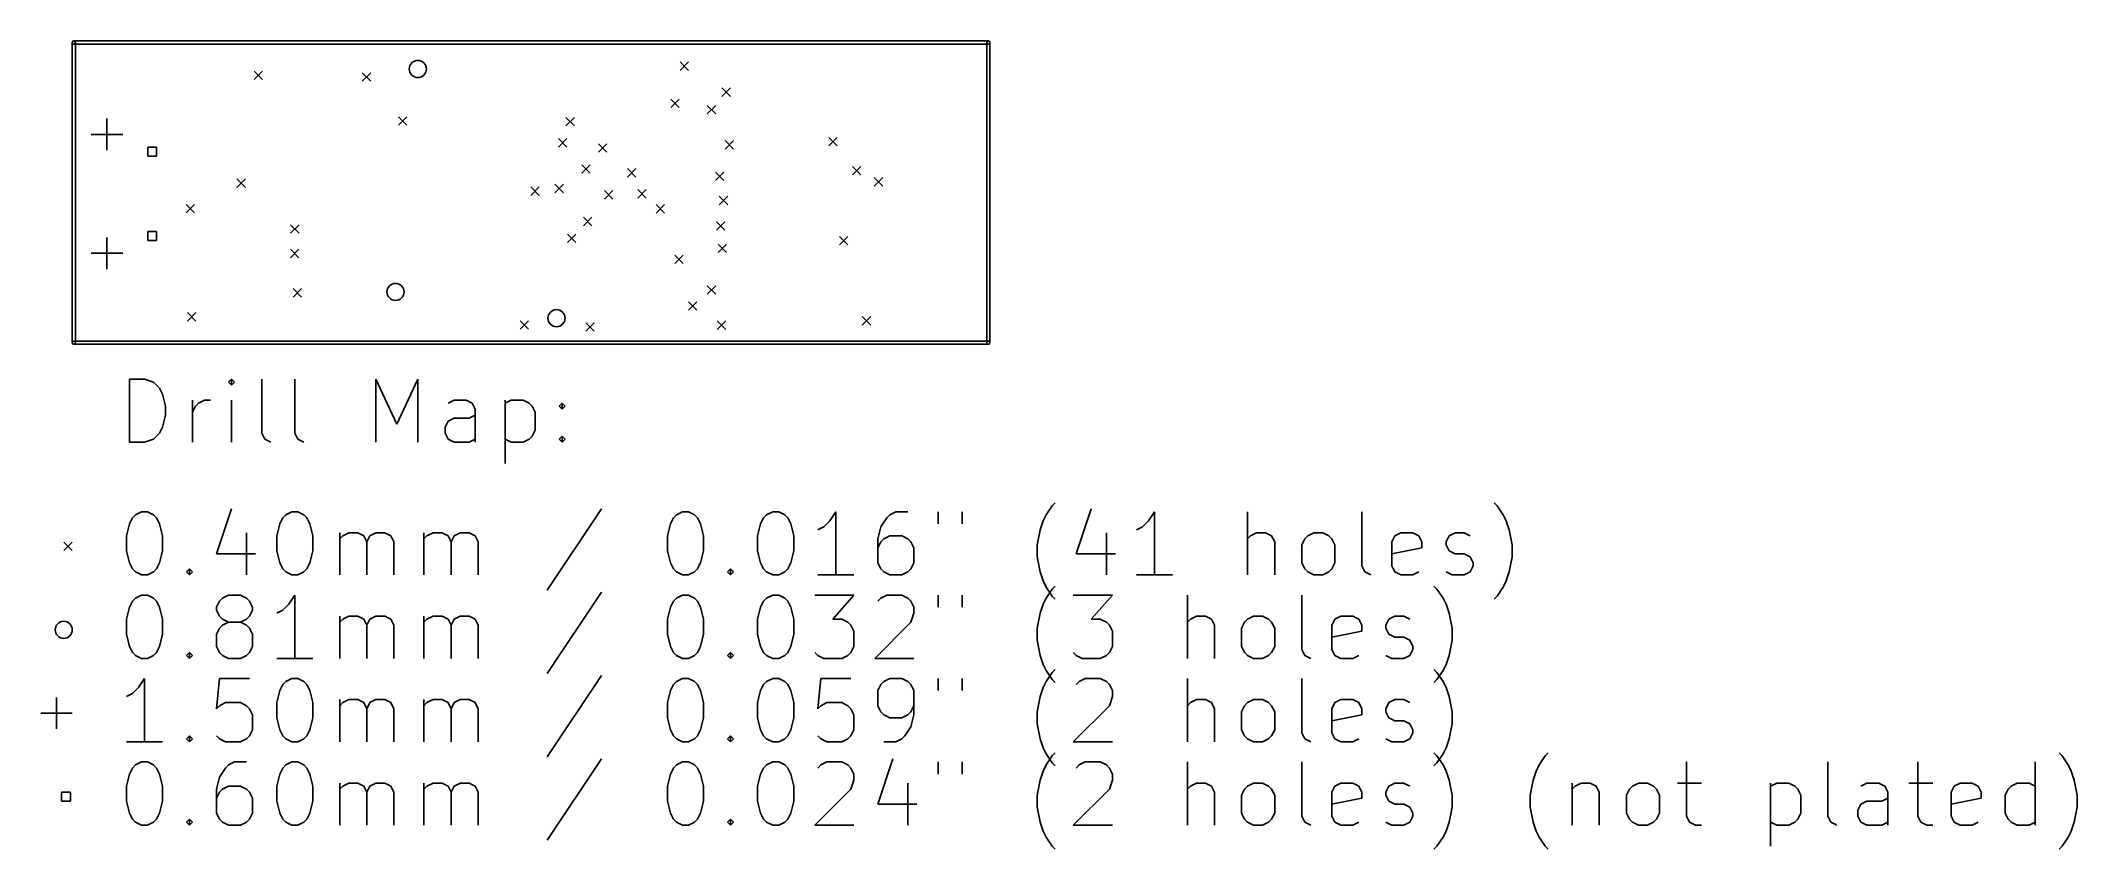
# Model space of a CAD drawing. Extents: x 29.6 to 126.4, y -67.2 to -28.8.
import ezdxf

# ---------------------------------------------------------------- set-up
doc = ezdxf.new("R2010")
doc.units = 0
doc.header["$MEASUREMENT"] = 0
doc.layers.add('BLACK', color=7, linetype='CONTINUOUS')

msp = doc.modelspace()

# ---------------------------------------------------------------- linework, layer by layer
at = {"layer": 'Black'}
for p, q in [((31.0908, -28.8849), (31.0908, -28.8747)), ((31.0908, -43.1343), (31.0908, -28.8798)), ((31.1658, -28.8099), (74.628, -28.8099)), ((31.1658, -28.9599), (74.628, -28.9599)), ((31.2408, -28.8849), (31.2408, -28.8747)), ((31.2408, -43.1343), (31.2408, -28.8798)), ((74.553, -43.1343), (74.553, -28.8849)), ((74.703, -43.1343), (74.703, -28.8849)), ((59.9777, -29.8076), (60.3777, -30.2076)), ((60.3777, -29.8076), (59.9777, -30.2076)), ((39.7288, -30.2394), (40.1288, -30.6394)), ((40.1288, -30.2394), (39.7288, -30.6394)), ((44.8748, -30.3257), (45.2748, -30.7257)), ((45.2748, -30.3257), (44.8748, -30.7257)), ((59.5357, -31.5754), (59.9357, -31.9754)), ((59.9357, -31.5754), (59.5357, -31.9754)), ((61.268, -31.8675), (61.668, -32.2675)), ((61.668, -31.8675), (61.268, -32.2675)), ((61.9665, -31.042), (62.3665, -31.442)), ((62.3665, -31.042), (61.9665, -31.442)), ((32.7355, -32.493), (32.7355, -33.993)), ((46.597, -32.4136), (46.997, -32.8136)), ((46.997, -32.4136), (46.597, -32.8136)), ((54.5522, -32.4441), (54.9522, -32.8441)), ((54.9522, -32.4441), (54.5522, -32.8441)), ((31.9855, -33.243), (33.4855, -33.243)), ((35.0977, -33.8559), (34.6734, -33.8559)), ((34.6734, -33.8559), (34.6734, -34.2801)), ((35.0977, -34.2801), (35.0977, -33.8559)), ((54.1916, -33.4448), (54.5916, -33.8448)), ((54.5916, -33.4448), (54.1916, -33.8448)), ((56.0915, -33.6938), (56.4915, -34.0938)), ((56.4915, -33.6938), (56.0915, -34.0938)), ((62.1113, -33.5414), (62.5113, -33.9414)), ((62.5113, -33.5414), (62.1113, -33.9414)), ((67.0465, -33.3915), (67.4465, -33.7915)), ((67.4465, -33.3915), (67.0465, -33.7915)), ((34.6734, -34.2801), (35.0977, -34.2801)), ((55.3041, -34.6945), (55.7041, -35.0945)), ((55.7041, -34.6945), (55.3041, -35.0945)), ((68.1666, -34.7707), (68.5666, -35.1707)), ((68.5666, -34.7707), (68.1666, -35.1707)), ((38.916, -35.36), (39.316, -35.76)), ((39.316, -35.36), (38.916, -35.76)), ((52.886, -35.741), (53.286, -36.141)), ((53.286, -35.741), (52.886, -36.141)), ((54.029, -35.614), (54.429, -36.014)), ((54.429, -35.614), (54.029, -36.014)), ((57.4783, -34.8723), (57.8783, -35.2723)), ((57.8783, -34.8723), (57.4783, -35.2723)), ((61.6592, -35.0349), (62.0592, -35.4349)), ((62.0592, -35.0349), (61.6592, -35.4349)), ((69.2055, -35.2965), (69.6055, -35.6965)), ((69.6055, -35.2965), (69.2055, -35.6965)), ((36.4979, -36.5741), (36.8979, -36.9741)), ((36.8979, -36.5741), (36.4979, -36.9741)), ((56.3861, -35.9137), (56.7861, -36.3137)), ((56.7861, -35.9137), (56.3861, -36.3137)), ((57.966, -35.868), (58.366, -36.268)), ((58.366, -35.868), (57.966, -36.268)), ((58.8347, -36.5792), (59.2347, -36.9792)), ((59.2347, -36.5792), (58.8347, -36.9792)), ((61.8395, -36.1855), (62.2395, -36.5855)), ((62.2395, -36.1855), (61.8395, -36.5855)), ((41.4662, -37.5342), (41.8662, -37.9342)), ((41.8662, -37.5342), (41.4662, -37.9342)), ((55.3803, -37.1837), (55.7803, -37.5837)), ((55.7803, -37.1837), (55.3803, -37.5837)), ((61.71, -37.392), (62.11, -37.792)), ((62.11, -37.392), (61.71, -37.792)), ((32.7355, -38.143), (32.7355, -39.643)), ((35.0977, -37.8559), (34.6734, -37.8559)), ((34.6734, -37.8559), (34.6734, -38.2801)), ((34.6734, -38.2801), (35.0977, -38.2801)), ((35.0977, -38.2801), (35.0977, -37.8559)), ((41.4611, -38.7026), (41.8611, -39.1026)), ((41.8611, -38.7026), (41.4611, -39.1026)), ((54.6183, -37.9864), (55.0183, -38.3864)), ((55.0183, -37.9864), (54.6183, -38.3864)), ((61.7862, -38.4588), (62.1862, -38.8588)), ((62.1862, -38.4588), (61.7862, -38.8588)), ((67.5545, -38.0905), (67.9545, -38.4905)), ((67.9545, -38.0905), (67.5545, -38.4905)), ((31.9855, -38.893), (33.4855, -38.893)), ((59.7186, -38.982), (60.1186, -39.382)), ((60.1186, -38.982), (59.7186, -39.382)), ((41.583, -40.567), (41.983, -40.967)), ((41.983, -40.567), (41.583, -40.967)), ((61.268, -40.44), (61.668, -40.84)), ((61.668, -40.44), (61.268, -40.84)), ((60.3688, -41.1923), (60.7688, -41.5923)), ((60.7688, -41.1923), (60.3688, -41.5923)), ((36.5665, -41.71), (36.9665, -42.11)), ((36.9665, -41.71), (36.5665, -42.11)), ((52.378, -42.091), (52.778, -42.491)), ((52.778, -42.091), (52.378, -42.491)), ((55.4971, -42.1926), (55.8971, -42.5926)), ((55.8971, -42.1926), (55.4971, -42.5926)), ((61.7455, -42.1062), (62.1455, -42.5062)), ((62.1455, -42.1062), (61.7455, -42.5062)), ((68.634, -41.9005), (69.034, -42.3005)), ((69.034, -41.9005), (68.634, -42.3005)), ((31.1658, -43.0593), (74.628, -43.0593)), ((31.1658, -43.2093), (74.628, -43.2093)), ((33.8051, -47.8664), (33.8051, -44.8664)), ((33.8051, -44.8664), (34.5194, -44.8664)), ((34.5194, -44.8664), (34.9479, -45.0093)), ((34.9479, -45.0093), (35.2337, -45.295)), ((35.2337, -45.295), (35.3765, -45.5807)), ((38.6622, -44.8664), (38.5194, -45.0093)), ((38.5194, -45.0093), (38.6622, -45.1521)), ((38.8051, -45.0093), (38.6622, -44.8664)), ((38.6622, -44.8664), (38.6622, -45.1521)), ((38.6622, -45.1521), (38.8051, -45.0093)), ((40.0908, -47.4379), (40.0908, -44.8664)), ((41.6622, -47.4379), (41.6622, -44.8664)), ((45.5194, -47.8664), (45.5194, -44.8664)), ((45.5194, -44.8664), (46.5194, -47.0093)), ((46.5194, -47.0093), (47.5194, -44.8664)), ((47.5194, -44.8664), (47.5194, -47.8664)), ((35.3765, -45.5807), (35.5194, -46.1521)), ((35.5194, -46.1521), (35.5194, -46.5807)), ((36.8051, -47.8664), (36.8051, -45.8664)), ((36.8051, -46.4379), (36.9479, -46.1521)), ((36.9479, -46.1521), (37.0908, -46.0093)), ((37.0908, -46.0093), (37.3765, -45.8664)), ((37.3765, -45.8664), (37.6622, -45.8664)), ((38.6622, -47.8664), (38.6622, -45.8664)), ((49.2337, -45.8664), (48.9479, -46.0093)), ((49.8051, -45.8664), (49.2337, -45.8664)), ((50.0908, -46.0093), (49.8051, -45.8664)), ((50.2337, -46.295), (50.0908, -46.0093)), ((50.2337, -47.8664), (50.2337, -46.295)), ((51.6622, -45.8664), (51.6622, -48.8664)), ((51.6622, -46.0093), (51.9479, -45.8664)), ((51.9479, -45.8664), (52.5194, -45.8664)), ((52.5194, -45.8664), (52.8051, -46.0093)), ((52.8051, -46.0093), (52.9479, -46.1521)), ((52.9479, -46.1521), (53.0908, -46.4379)), ((53.0908, -46.4379), (53.0908, -47.295)), ((54.2337, -46.1521), (54.3765, -46.0093)), ((54.3765, -46.295), (54.2337, -46.1521)), ((54.3765, -46.0093), (54.5194, -46.1521)), ((54.3765, -46.0093), (54.3765, -46.295)), ((54.5194, -46.1521), (54.3765, -46.295)), ((35.3765, -47.1521), (35.2337, -47.4379)), ((35.5194, -46.5807), (35.3765, -47.1521)), ((48.8051, -47.1521), (48.9479, -46.8664)), ((48.8051, -47.4379), (48.8051, -47.1521)), ((48.9479, -46.8664), (49.2337, -46.7236)), ((49.2337, -46.7236), (49.9479, -46.7236)), ((49.9479, -46.7236), (50.2337, -46.5807)), ((53.0908, -47.295), (52.9479, -47.5807)), ((34.5194, -47.8664), (33.8051, -47.8664)), ((34.9479, -47.7236), (34.5194, -47.8664)), ((35.2337, -47.4379), (34.9479, -47.7236)), ((40.2337, -47.7236), (40.0908, -47.4379)), ((40.5194, -47.8664), (40.2337, -47.7236)), ((41.8051, -47.7236), (41.6622, -47.4379)), ((42.0908, -47.8664), (41.8051, -47.7236)), ((48.9479, -47.7236), (48.8051, -47.4379)), ((49.2337, -47.8664), (48.9479, -47.7236)), ((49.9479, -47.8664), (49.2337, -47.8664)), ((50.2337, -47.7236), (49.9479, -47.8664)), ((51.9479, -47.8664), (51.6622, -47.7236)), ((52.5194, -47.8664), (51.9479, -47.8664)), ((52.8051, -47.7236), (52.5194, -47.8664)), ((52.9479, -47.5807), (52.8051, -47.7236)), ((54.2337, -47.7236), (54.3765, -47.5807)), ((54.3765, -47.8664), (54.2337, -47.7236)), ((54.3765, -47.5807), (54.5194, -47.7236)), ((54.3765, -47.5807), (54.3765, -47.8664)), ((54.5194, -47.7236), (54.3765, -47.8664)), ((34.0908, -51.3093), (34.3765, -51.1664)), ((34.3765, -51.1664), (34.6622, -51.1664)), ((34.6622, -51.1664), (34.9479, -51.3093)), ((38.6622, -51.0236), (37.9479, -53.1664)), ((41.2337, -51.3093), (41.5194, -51.1664)), ((41.5194, -51.1664), (41.8051, -51.1664)), ((41.8051, -51.1664), (42.0908, -51.3093)), ((56.2337, -51.0236), (53.6622, -54.8807)), ((59.8051, -51.3093), (60.0908, -51.1664)), ((60.0908, -51.1664), (60.3765, -51.1664)), ((60.3765, -51.1664), (60.6622, -51.3093)), ((64.0908, -51.3093), (64.3765, -51.1664)), ((64.3765, -51.1664), (64.6622, -51.1664)), ((64.6622, -51.1664), (64.9479, -51.3093)), ((67.3765, -51.1664), (67.0908, -51.595)), ((67.3765, -54.1664), (67.3765, -51.1664)), ((70.2337, -51.1664), (69.9479, -51.3093)), ((70.8051, -51.1664), (70.2337, -51.1664)), ((72.2337, -51.1664), (72.2337, -51.7379)), ((73.3765, -51.1664), (73.3765, -51.7379)), ((77.3765, -51.3093), (77.6622, -50.8807)), ((77.6622, -50.8807), (77.8051, -50.7379)), ((79.5194, -51.0236), (78.8051, -53.1664)), ((82.5194, -51.1664), (82.2337, -51.595)), ((82.5194, -54.1664), (82.5194, -51.1664)), ((86.9479, -54.1664), (86.9479, -51.1664)), ((92.3765, -53.7379), (92.3765, -51.1664)), ((98.8051, -50.8807), (98.6622, -50.7379)), ((99.0908, -51.3093), (98.8051, -50.8807)), ((33.6622, -52.3093), (33.8051, -51.7379)), ((33.8051, -51.7379), (33.9479, -51.4521)), ((33.9479, -51.4521), (34.0908, -51.3093)), ((34.9479, -51.3093), (35.0908, -51.4521)), ((35.0908, -51.4521), (35.2337, -51.7379)), ((35.2337, -51.7379), (35.3765, -52.3093)), ((39.3765, -52.1664), (39.3765, -54.1664)), ((40.8051, -52.3093), (40.9479, -51.7379)), ((40.9479, -51.7379), (41.0908, -51.4521)), ((41.0908, -51.4521), (41.2337, -51.3093)), ((42.0908, -51.3093), (42.2337, -51.4521)), ((42.2337, -51.4521), (42.3765, -51.7379)), ((42.3765, -51.7379), (42.5194, -52.3093)), ((43.8051, -54.1664), (43.8051, -52.1664)), ((43.9479, -52.3093), (44.2337, -52.1664)), ((44.2337, -52.1664), (44.6622, -52.1664)), ((44.6622, -52.1664), (44.9479, -52.3093)), ((45.2337, -52.3093), (45.5194, -52.1664)), ((45.5194, -52.1664), (45.9479, -52.1664)), ((45.9479, -52.1664), (46.2337, -52.3093)), ((47.8051, -54.1664), (47.8051, -52.1664)), ((47.9479, -52.3093), (48.2337, -52.1664)), ((48.2337, -52.1664), (48.6622, -52.1664)), ((48.6622, -52.1664), (48.9479, -52.3093)), ((49.2337, -52.3093), (49.5194, -52.1664)), ((49.5194, -52.1664), (49.9479, -52.1664)), ((49.9479, -52.1664), (50.2337, -52.3093)), ((59.3765, -52.3093), (59.5194, -51.7379)), ((59.5194, -51.7379), (59.6622, -51.4521)), ((59.6622, -51.4521), (59.8051, -51.3093)), ((60.6622, -51.3093), (60.8051, -51.4521)), ((60.8051, -51.4521), (60.9479, -51.7379)), ((60.9479, -51.7379), (61.0908, -52.3093)), ((63.6622, -52.3093), (63.8051, -51.7379)), ((63.8051, -51.7379), (63.9479, -51.4521)), ((63.9479, -51.4521), (64.0908, -51.3093)), ((64.9479, -51.3093), (65.0908, -51.4521)), ((65.0908, -51.4521), (65.2337, -51.7379)), ((65.2337, -51.7379), (65.3765, -52.3093)), ((66.8051, -51.8807), (66.5194, -52.0236)), ((67.0908, -51.595), (66.8051, -51.8807)), ((69.5194, -51.8807), (69.3765, -52.4521)), ((69.8051, -51.4521), (69.5194, -51.8807)), ((69.9479, -51.3093), (69.8051, -51.4521)), ((76.9479, -52.7379), (77.0908, -52.0236)), ((77.0908, -52.0236), (77.2337, -51.595)), ((77.2337, -51.595), (77.3765, -51.3093)), ((80.2337, -52.1664), (80.2337, -54.1664)), ((81.9479, -51.8807), (81.6622, -52.0236)), ((82.2337, -51.595), (81.9479, -51.8807)), ((87.3765, -52.1664), (87.0908, -52.3093)), ((87.8051, -52.1664), (87.3765, -52.1664)), ((88.0908, -52.3093), (87.8051, -52.1664)), ((89.8051, -52.3093), (90.0908, -52.1664)), ((90.0908, -52.1664), (90.5194, -52.1664)), ((90.5194, -52.1664), (90.8051, -52.3093)), ((93.9479, -52.3093), (94.2337, -52.1664)), ((94.2337, -52.1664), (94.8051, -52.1664)), ((94.8051, -52.1664), (95.0908, -52.3093)), ((96.5194, -52.3093), (96.8051, -52.1664)), ((96.8051, -52.1664), (97.2337, -52.1664)), ((97.2337, -52.1664), (97.5194, -52.3093)), ((99.2337, -51.595), (99.0908, -51.3093)), ((99.3765, -52.0236), (99.2337, -51.595)), ((99.5194, -52.7379), (99.3765, -52.0236)), ((30.6908, -52.6093), (31.0908, -53.0093)), ((31.0908, -52.6093), (30.6908, -53.0093)), ((33.6622, -53.0236), (33.6622, -52.3093)), ((33.8051, -53.595), (33.6622, -53.0236)), ((35.3765, -53.0236), (35.2337, -53.595)), ((35.3765, -52.3093), (35.3765, -53.0236)), ((37.9479, -53.1664), (39.8051, -53.1664)), ((40.8051, -53.0236), (40.8051, -52.3093)), ((40.9479, -53.595), (40.8051, -53.0236)), ((42.5194, -53.0236), (42.3765, -53.595)), ((42.5194, -52.3093), (42.5194, -53.0236)), ((43.8051, -52.4521), (43.9479, -52.3093)), ((44.9479, -52.3093), (45.0908, -52.595)), ((45.0908, -52.595), (45.2337, -52.3093)), ((45.0908, -52.595), (45.0908, -54.1664)), ((46.2337, -52.3093), (46.3765, -52.595)), ((46.3765, -52.595), (46.3765, -54.1664)), ((47.8051, -52.4521), (47.9479, -52.3093)), ((48.9479, -52.3093), (49.0908, -52.595)), ((49.0908, -52.595), (49.2337, -52.3093)), ((49.0908, -52.595), (49.0908, -54.1664)), ((50.2337, -52.3093), (50.3765, -52.595)), ((50.3765, -52.595), (50.3765, -54.1664)), ((59.3765, -53.0236), (59.3765, -52.3093)), ((59.5194, -53.595), (59.3765, -53.0236)), ((61.0908, -53.0236), (60.9479, -53.595)), ((61.0908, -52.3093), (61.0908, -53.0236)), ((63.6622, -53.0236), (63.6622, -52.3093)), ((63.8051, -53.595), (63.6622, -53.0236)), ((65.3765, -53.0236), (65.2337, -53.595)), ((65.3765, -52.3093), (65.3765, -53.0236)), ((69.3765, -52.4521), (69.3765, -53.595)), ((69.5194, -52.595), (69.3765, -52.8807)), ((69.6622, -52.4521), (69.5194, -52.595)), ((69.9479, -52.3093), (69.6622, -52.4521)), ((70.5194, -52.3093), (69.9479, -52.3093)), ((70.8051, -52.4521), (70.5194, -52.3093)), ((70.9479, -52.595), (70.8051, -52.4521)), ((71.0908, -52.8807), (70.9479, -52.595)), ((71.0908, -53.595), (71.0908, -52.8807)), ((76.9479, -53.3093), (76.9479, -52.7379)), ((78.8051, -53.1664), (80.6622, -53.1664)), ((87.0908, -52.3093), (86.9479, -52.4521)), ((88.2337, -52.595), (88.0908, -52.3093)), ((88.2337, -54.1664), (88.2337, -52.595)), ((89.5194, -52.7379), (89.6622, -52.4521)), ((89.5194, -53.595), (89.5194, -52.7379)), ((89.6622, -52.4521), (89.8051, -52.3093)), ((90.8051, -52.3093), (90.9479, -52.4521)), ((90.9479, -52.4521), (91.0908, -52.7379)), ((91.0908, -52.7379), (91.0908, -53.595)), ((93.8051, -52.595), (93.9479, -52.3093)), ((93.8051, -53.7379), (93.8051, -52.595)), ((95.2337, -52.8807), (93.8051, -53.1664)), ((95.0908, -52.3093), (95.2337, -52.595)), ((95.2337, -52.595), (95.2337, -52.8807)), ((96.3765, -52.595), (96.5194, -52.3093)), ((96.3765, -52.7379), (96.3765, -52.595)), ((96.5194, -53.0236), (96.3765, -52.7379)), ((96.8051, -53.1664), (96.5194, -53.0236)), ((97.2337, -53.1664), (96.8051, -53.1664)), ((97.5194, -53.3093), (97.2337, -53.1664)), ((99.5194, -53.3093), (99.5194, -52.7379)), ((33.9479, -53.8807), (33.8051, -53.595)), ((34.0908, -54.0236), (33.9479, -53.8807)), ((34.3765, -54.1664), (34.0908, -54.0236)), ((34.6622, -54.1664), (34.3765, -54.1664)), ((34.9479, -54.0236), (34.6622, -54.1664)), ((35.0908, -53.8807), (34.9479, -54.0236)), ((35.2337, -53.595), (35.0908, -53.8807)), ((36.5194, -54.0236), (36.6622, -53.8807)), ((36.6622, -54.1664), (36.5194, -54.0236)), ((36.6622, -53.8807), (36.8051, -54.0236)), ((36.6622, -53.8807), (36.6622, -54.1664)), ((36.8051, -54.0236), (36.6622, -54.1664)), ((41.0908, -53.8807), (40.9479, -53.595)), ((41.2337, -54.0236), (41.0908, -53.8807)), ((41.5194, -54.1664), (41.2337, -54.0236)), ((41.8051, -54.1664), (41.5194, -54.1664)), ((42.0908, -54.0236), (41.8051, -54.1664)), ((42.2337, -53.8807), (42.0908, -54.0236)), ((42.3765, -53.595), (42.2337, -53.8807)), ((59.6622, -53.8807), (59.5194, -53.595)), ((59.8051, -54.0236), (59.6622, -53.8807)), ((60.0908, -54.1664), (59.8051, -54.0236)), ((60.3765, -54.1664), (60.0908, -54.1664)), ((60.6622, -54.0236), (60.3765, -54.1664)), ((60.8051, -53.8807), (60.6622, -54.0236)), ((60.9479, -53.595), (60.8051, -53.8807)), ((62.2337, -54.0236), (62.3765, -53.8807)), ((62.3765, -54.1664), (62.2337, -54.0236)), ((62.3765, -53.8807), (62.5194, -54.0236)), ((62.3765, -53.8807), (62.3765, -54.1664)), ((62.5194, -54.0236), (62.3765, -54.1664)), ((63.9479, -53.8807), (63.8051, -53.595)), ((64.0908, -54.0236), (63.9479, -53.8807)), ((64.3765, -54.1664), (64.0908, -54.0236)), ((64.6622, -54.1664), (64.3765, -54.1664)), ((64.9479, -54.0236), (64.6622, -54.1664)), ((65.0908, -53.8807), (64.9479, -54.0236)), ((65.2337, -53.595), (65.0908, -53.8807)), ((68.2337, -54.1664), (66.5194, -54.1664)), ((69.3765, -53.595), (69.5194, -53.8807)), ((69.5194, -53.8807), (69.6622, -54.0236)), ((69.6622, -54.0236), (69.9479, -54.1664)), ((69.9479, -54.1664), (70.5194, -54.1664)), ((70.5194, -54.1664), (70.8051, -54.0236)), ((70.8051, -54.0236), (70.9479, -53.8807)), ((70.9479, -53.8807), (71.0908, -53.595)), ((77.0908, -54.0236), (76.9479, -53.3093)), ((77.2337, -54.4521), (77.0908, -54.0236)), ((83.3765, -54.1664), (81.6622, -54.1664)), ((89.6622, -53.8807), (89.5194, -53.595)), ((89.8051, -54.0236), (89.6622, -53.8807)), ((90.0908, -54.1664), (89.8051, -54.0236)), ((90.5194, -54.1664), (90.0908, -54.1664)), ((90.8051, -54.0236), (90.5194, -54.1664)), ((90.9479, -53.8807), (90.8051, -54.0236)), ((91.0908, -53.595), (90.9479, -53.8807)), ((92.5194, -54.0236), (92.3765, -53.7379)), ((92.8051, -54.1664), (92.5194, -54.0236)), ((93.9479, -54.0236), (93.8051, -53.7379)), ((94.2337, -54.1664), (93.9479, -54.0236)), ((94.8051, -54.1664), (94.2337, -54.1664)), ((95.0908, -54.0236), (94.8051, -54.1664)), ((96.3765, -54.0236), (96.6622, -54.1664)), ((96.6622, -54.1664), (97.2337, -54.1664)), ((97.2337, -54.1664), (97.5194, -54.0236)), ((97.6622, -53.595), (97.5194, -53.3093)), ((97.5194, -54.0236), (97.6622, -53.7379)), ((97.6622, -53.7379), (97.6622, -53.595)), ((99.2337, -54.4521), (99.3765, -54.0236)), ((99.3765, -54.0236), (99.5194, -53.3093)), ((34.0908, -55.2693), (34.3765, -55.1264)), ((34.3765, -55.1264), (34.6622, -55.1264)), ((34.6622, -55.1264), (34.9479, -55.2693)), ((38.2337, -55.2693), (38.5194, -55.1264)), ((38.5194, -55.1264), (39.0908, -55.1264)), ((39.0908, -55.1264), (39.3765, -55.2693)), ((41.6622, -55.1264), (41.3765, -55.555)), ((41.6622, -58.1264), (41.6622, -55.1264)), ((56.2337, -54.9836), (53.6622, -58.8407)), ((59.8051, -55.2693), (60.0908, -55.1264)), ((60.0908, -55.1264), (60.3765, -55.1264)), ((60.3765, -55.1264), (60.6622, -55.2693)), ((64.0908, -55.2693), (64.3765, -55.1264)), ((64.3765, -55.1264), (64.6622, -55.1264)), ((64.6622, -55.1264), (64.9479, -55.2693)), ((66.3765, -55.1264), (68.2337, -55.1264)), ((68.2337, -55.1264), (67.2337, -56.2693)), ((69.5194, -55.2693), (69.8051, -55.1264)), ((69.8051, -55.1264), (70.5194, -55.1264)), ((70.5194, -55.1264), (70.8051, -55.2693)), ((72.2337, -55.1264), (72.2337, -55.6979)), ((73.3765, -55.1264), (73.3765, -55.6979)), ((77.3765, -54.7379), (77.2337, -54.4521)), ((77.6622, -55.1664), (77.3765, -54.7379)), ((77.3765, -55.2693), (77.6622, -54.8407)), ((77.6622, -54.8407), (77.8051, -54.6979)), ((77.8051, -55.3093), (77.6622, -55.1664)), ((78.6622, -55.1264), (80.5194, -55.1264)), ((80.5194, -55.1264), (79.5194, -56.2693)), ((84.0908, -58.1264), (84.0908, -55.1264)), ((89.5194, -57.6979), (89.5194, -55.1264)), ((95.9479, -54.8407), (95.8051, -54.6979)), ((96.2337, -55.2693), (95.9479, -54.8407)), ((98.6622, -55.3093), (98.8051, -55.1664)), ((98.8051, -55.1664), (99.0908, -54.7379)), ((99.0908, -54.7379), (99.2337, -54.4521)), ((33.6622, -56.2693), (33.8051, -55.6979)), ((33.8051, -55.6979), (33.9479, -55.4121)), ((33.9479, -55.4121), (34.0908, -55.2693)), ((34.9479, -55.2693), (35.0908, -55.4121)), ((35.0908, -55.4121), (35.2337, -55.6979)), ((35.2337, -55.6979), (35.3765, -56.2693)), ((37.9479, -55.6979), (38.0908, -55.4121)), ((37.9479, -55.8407), (37.9479, -55.6979)), ((38.0908, -56.1264), (37.9479, -55.8407)), ((38.0908, -55.4121), (38.2337, -55.2693)), ((38.2337, -56.2693), (38.0908, -56.1264)), ((39.3765, -55.2693), (39.5194, -55.4121)), ((39.5194, -56.1264), (39.3765, -56.2693)), ((39.5194, -55.4121), (39.6622, -55.6979)), ((39.6622, -55.8407), (39.5194, -56.1264)), ((39.6622, -55.6979), (39.6622, -55.8407)), ((41.0908, -55.8407), (40.8051, -55.9836)), ((41.3765, -55.555), (41.0908, -55.8407)), ((43.8051, -58.1264), (43.8051, -56.1264)), ((43.9479, -56.2693), (44.2337, -56.1264)), ((44.2337, -56.1264), (44.6622, -56.1264)), ((44.6622, -56.1264), (44.9479, -56.2693)), ((45.2337, -56.2693), (45.5194, -56.1264)), ((45.5194, -56.1264), (45.9479, -56.1264)), ((45.9479, -56.1264), (46.2337, -56.2693)), ((47.8051, -58.1264), (47.8051, -56.1264)), ((47.9479, -56.2693), (48.2337, -56.1264)), ((48.2337, -56.1264), (48.6622, -56.1264)), ((48.6622, -56.1264), (48.9479, -56.2693)), ((49.2337, -56.2693), (49.5194, -56.1264)), ((49.5194, -56.1264), (49.9479, -56.1264)), ((49.9479, -56.1264), (50.2337, -56.2693)), ((59.3765, -56.2693), (59.5194, -55.6979)), ((59.5194, -55.6979), (59.6622, -55.4121)), ((59.6622, -55.4121), (59.8051, -55.2693)), ((60.6622, -55.2693), (60.8051, -55.4121)), ((60.8051, -55.4121), (60.9479, -55.6979)), ((60.9479, -55.6979), (61.0908, -56.2693)), ((63.6622, -56.2693), (63.8051, -55.6979)), ((63.8051, -55.6979), (63.9479, -55.4121)), ((63.9479, -55.4121), (64.0908, -55.2693)), ((64.9479, -55.2693), (65.0908, -55.4121)), ((65.0908, -55.4121), (65.2337, -55.6979)), ((65.2337, -55.6979), (65.3765, -56.2693)), ((69.3765, -55.4121), (69.5194, -55.2693)), ((70.8051, -55.2693), (70.9479, -55.4121)), ((70.9479, -55.4121), (71.0908, -55.6979)), ((71.0908, -55.9836), (70.9479, -56.4121)), ((71.0908, -55.6979), (71.0908, -55.9836)), ((76.9479, -56.6979), (77.0908, -55.9836)), ((77.0908, -55.9836), (77.2337, -55.555)), ((77.2337, -55.555), (77.3765, -55.2693)), ((84.5194, -56.1264), (84.2337, -56.2693)), ((84.9479, -56.1264), (84.5194, -56.1264)), ((85.2337, -56.2693), (84.9479, -56.1264)), ((86.9479, -56.2693), (87.2337, -56.1264)), ((87.2337, -56.1264), (87.6622, -56.1264)), ((87.6622, -56.1264), (87.9479, -56.2693)), ((91.0908, -56.2693), (91.3765, -56.1264)), ((91.3765, -56.1264), (91.9479, -56.1264)), ((91.9479, -56.1264), (92.2337, -56.2693)), ((93.6622, -56.2693), (93.9479, -56.1264)), ((93.9479, -56.1264), (94.3765, -56.1264)), ((94.3765, -56.1264), (94.6622, -56.2693)), ((96.3765, -55.555), (96.2337, -55.2693)), ((96.5194, -55.9836), (96.3765, -55.555)), ((96.6622, -56.6979), (96.5194, -55.9836)), ((33.6622, -56.9836), (33.6622, -56.2693)), ((33.8051, -57.555), (33.6622, -56.9836)), ((35.3765, -56.9836), (35.2337, -57.555)), ((35.3765, -56.2693), (35.3765, -56.9836)), ((38.0908, -56.6979), (37.9479, -56.9836)), ((37.9479, -56.9836), (37.9479, -57.555)), ((38.2337, -56.555), (38.0908, -56.6979)), ((38.5194, -56.4121), (38.2337, -56.2693)), ((38.5194, -56.4121), (38.2337, -56.555)), ((39.0908, -56.4121), (38.5194, -56.4121)), ((39.3765, -56.2693), (39.0908, -56.4121)), ((39.3765, -56.555), (39.0908, -56.4121)), ((39.5194, -56.6979), (39.3765, -56.555)), ((39.6622, -56.9836), (39.5194, -56.6979)), ((39.6622, -57.555), (39.6622, -56.9836)), ((43.8051, -56.4121), (43.9479, -56.2693)), ((44.9479, -56.2693), (45.0908, -56.555)), ((45.0908, -56.555), (45.2337, -56.2693)), ((45.0908, -56.555), (45.0908, -58.1264)), ((46.2337, -56.2693), (46.3765, -56.555)), ((46.3765, -56.555), (46.3765, -58.1264)), ((47.8051, -56.4121), (47.9479, -56.2693)), ((48.9479, -56.2693), (49.0908, -56.555)), ((49.0908, -56.555), (49.2337, -56.2693)), ((49.0908, -56.555), (49.0908, -58.1264)), ((50.2337, -56.2693), (50.3765, -56.555)), ((50.3765, -56.555), (50.3765, -58.1264)), ((59.3765, -56.9836), (59.3765, -56.2693)), ((59.5194, -57.555), (59.3765, -56.9836)), ((61.0908, -56.9836), (60.9479, -57.555)), ((61.0908, -56.2693), (61.0908, -56.9836)), ((63.6622, -56.9836), (63.6622, -56.2693)), ((63.8051, -57.555), (63.6622, -56.9836)), ((65.3765, -56.9836), (65.2337, -57.555)), ((65.3765, -56.2693), (65.3765, -56.9836)), ((67.2337, -56.2693), (67.6622, -56.2693)), ((67.6622, -56.2693), (67.9479, -56.4121)), ((67.9479, -56.4121), (68.0908, -56.555)), ((68.0908, -56.555), (68.2337, -56.8407)), ((68.2337, -56.8407), (68.2337, -57.555)), ((70.9479, -56.4121), (69.2337, -58.1264)), ((76.9479, -57.2693), (76.9479, -56.6979)), ((79.5194, -56.2693), (79.9479, -56.2693)), ((79.9479, -56.2693), (80.2337, -56.4121)), ((80.2337, -56.4121), (80.3765, -56.555)), ((80.3765, -56.555), (80.5194, -56.8407)), ((80.5194, -56.8407), (80.5194, -57.555)), ((84.2337, -56.2693), (84.0908, -56.4121)), ((85.3765, -56.555), (85.2337, -56.2693)), ((85.3765, -58.1264), (85.3765, -56.555)), ((86.6622, -56.6979), (86.8051, -56.4121)), ((86.6622, -57.555), (86.6622, -56.6979)), ((86.8051, -56.4121), (86.9479, -56.2693)), ((87.9479, -56.2693), (88.0908, -56.4121)), ((88.0908, -56.4121), (88.2337, -56.6979)), ((88.2337, -56.6979), (88.2337, -57.555)), ((90.9479, -56.555), (91.0908, -56.2693)), ((90.9479, -57.6979), (90.9479, -56.555)), ((92.3765, -56.8407), (90.9479, -57.1264)), ((92.2337, -56.2693), (92.3765, -56.555)), ((92.3765, -56.555), (92.3765, -56.8407)), ((93.5194, -56.555), (93.6622, -56.2693)), ((93.5194, -56.6979), (93.5194, -56.555)), ((93.6622, -56.9836), (93.5194, -56.6979)), ((93.9479, -57.1264), (93.6622, -56.9836)), ((96.6622, -57.2693), (96.6622, -56.6979)), ((33.9479, -57.8407), (33.8051, -57.555)), ((34.0908, -57.9836), (33.9479, -57.8407)), ((34.3765, -58.1264), (34.0908, -57.9836)), ((34.9479, -57.9836), (34.6622, -58.1264)), ((35.0908, -57.8407), (34.9479, -57.9836)), ((35.2337, -57.555), (35.0908, -57.8407)), ((36.5194, -57.9836), (36.6622, -57.8407)), ((36.6622, -58.1264), (36.5194, -57.9836)), ((36.6622, -57.8407), (36.8051, -57.9836)), ((36.6622, -57.8407), (36.6622, -58.1264)), ((36.8051, -57.9836), (36.6622, -58.1264)), ((37.9479, -57.555), (38.0908, -57.8407)), ((38.0908, -57.8407), (38.2337, -57.9836)), ((38.2337, -57.9836), (38.5194, -58.1264)), ((39.0908, -58.1264), (39.3765, -57.9836)), ((39.3765, -57.9836), (39.5194, -57.8407)), ((39.5194, -57.8407), (39.6622, -57.555)), ((59.6622, -57.8407), (59.5194, -57.555)), ((59.8051, -57.9836), (59.6622, -57.8407)), ((60.0908, -58.1264), (59.8051, -57.9836)), ((60.6622, -57.9836), (60.3765, -58.1264)), ((60.8051, -57.8407), (60.6622, -57.9836)), ((60.9479, -57.555), (60.8051, -57.8407)), ((62.2337, -57.9836), (62.3765, -57.8407)), ((62.3765, -58.1264), (62.2337, -57.9836)), ((62.3765, -57.8407), (62.5194, -57.9836)), ((62.3765, -57.8407), (62.3765, -58.1264)), ((62.5194, -57.9836), (62.3765, -58.1264)), ((63.9479, -57.8407), (63.8051, -57.555)), ((64.0908, -57.9836), (63.9479, -57.8407)), ((64.3765, -58.1264), (64.0908, -57.9836)), ((64.9479, -57.9836), (64.6622, -58.1264)), ((65.0908, -57.8407), (64.9479, -57.9836)), ((65.2337, -57.555), (65.0908, -57.8407)), ((66.5194, -57.9836), (66.3765, -57.8407)), ((66.8051, -58.1264), (66.5194, -57.9836)), ((67.9479, -57.9836), (67.6622, -58.1264)), ((68.0908, -57.8407), (67.9479, -57.9836)), ((68.2337, -57.555), (68.0908, -57.8407)), ((77.0908, -57.9836), (76.9479, -57.2693)), ((77.2337, -58.4121), (77.0908, -57.9836)), ((78.8051, -57.9836), (78.6622, -57.8407)), ((79.0908, -58.1264), (78.8051, -57.9836)), ((80.2337, -57.9836), (79.9479, -58.1264)), ((80.3765, -57.8407), (80.2337, -57.9836)), ((80.5194, -57.555), (80.3765, -57.8407)), ((86.8051, -57.8407), (86.6622, -57.555)), ((86.9479, -57.9836), (86.8051, -57.8407)), ((87.2337, -58.1264), (86.9479, -57.9836)), ((87.9479, -57.9836), (87.6622, -58.1264)), ((88.0908, -57.8407), (87.9479, -57.9836)), ((88.2337, -57.555), (88.0908, -57.8407)), ((89.6622, -57.9836), (89.5194, -57.6979)), ((89.9479, -58.1264), (89.6622, -57.9836)), ((91.0908, -57.9836), (90.9479, -57.6979)), ((91.3765, -58.1264), (91.0908, -57.9836)), ((92.2337, -57.9836), (91.9479, -58.1264)), ((93.5194, -57.9836), (93.8051, -58.1264)), ((94.3765, -57.1264), (93.9479, -57.1264)), ((94.6622, -57.2693), (94.3765, -57.1264)), ((94.3765, -58.1264), (94.6622, -57.9836)), ((94.8051, -57.555), (94.6622, -57.2693)), ((94.6622, -57.9836), (94.8051, -57.6979)), ((94.8051, -57.6979), (94.8051, -57.555)), ((96.3765, -58.4121), (96.5194, -57.9836)), ((96.5194, -57.9836), (96.6622, -57.2693)), ((34.6622, -58.1264), (34.3765, -58.1264)), ((38.5194, -58.1264), (39.0908, -58.1264)), ((42.5194, -58.1264), (40.8051, -58.1264)), ((56.2337, -58.9436), (53.6622, -62.8007)), ((60.3765, -58.1264), (60.0908, -58.1264)), ((64.6622, -58.1264), (64.3765, -58.1264)), ((67.6622, -58.1264), (66.8051, -58.1264)), ((69.2337, -58.1264), (71.0908, -58.1264)), ((77.3765, -58.6979), (77.2337, -58.4121)), ((77.6622, -59.1264), (77.3765, -58.6979)), ((77.3765, -59.2293), (77.6622, -58.8007)), ((77.6622, -58.8007), (77.8051, -58.6579)), ((79.9479, -58.1264), (79.0908, -58.1264)), ((87.6622, -58.1264), (87.2337, -58.1264)), ((91.9479, -58.1264), (91.3765, -58.1264)), ((93.8051, -58.1264), (94.3765, -58.1264)), ((95.9479, -58.8007), (95.8051, -58.6579)), ((95.9479, -59.1264), (96.2337, -58.6979)), ((96.2337, -59.2293), (95.9479, -58.8007)), ((96.2337, -58.6979), (96.3765, -58.4121)), ((30.3408, -59.9793), (30.3408, -61.4793)), ((33.9479, -59.8007), (33.6622, -59.9436)), ((34.2337, -59.515), (33.9479, -59.8007)), ((34.5194, -59.0864), (34.2337, -59.515)), ((34.5194, -62.0864), (34.5194, -59.0864)), ((38.0908, -59.0864), (37.9479, -60.515)), ((39.5194, -59.0864), (38.0908, -59.0864)), ((40.8051, -60.2293), (40.9479, -59.6579)), ((40.9479, -59.6579), (41.0908, -59.3721)), ((41.0908, -59.3721), (41.2337, -59.2293)), ((41.2337, -59.2293), (41.5194, -59.0864)), ((41.5194, -59.0864), (41.8051, -59.0864)), ((41.8051, -59.0864), (42.0908, -59.2293)), ((42.0908, -59.2293), (42.2337, -59.3721)), ((42.2337, -59.3721), (42.3765, -59.6579)), ((42.3765, -59.6579), (42.5194, -60.2293)), ((59.3765, -60.2293), (59.5194, -59.6579)), ((59.5194, -59.6579), (59.6622, -59.3721)), ((59.6622, -59.3721), (59.8051, -59.2293)), ((59.8051, -59.2293), (60.0908, -59.0864)), ((60.0908, -59.0864), (60.3765, -59.0864)), ((60.3765, -59.0864), (60.6622, -59.2293)), ((60.6622, -59.2293), (60.8051, -59.3721)), ((60.8051, -59.3721), (60.9479, -59.6579)), ((60.9479, -59.6579), (61.0908, -60.2293)), ((63.6622, -60.2293), (63.8051, -59.6579)), ((63.8051, -59.6579), (63.9479, -59.3721)), ((63.9479, -59.3721), (64.0908, -59.2293)), ((64.0908, -59.2293), (64.3765, -59.0864)), ((64.3765, -59.0864), (64.6622, -59.0864)), ((64.6622, -59.0864), (64.9479, -59.2293)), ((64.9479, -59.2293), (65.0908, -59.3721)), ((65.0908, -59.3721), (65.2337, -59.6579)), ((65.2337, -59.6579), (65.3765, -60.2293)), ((66.6622, -59.0864), (66.5194, -60.515)), ((68.0908, -59.0864), (66.6622, -59.0864)), ((69.5194, -59.3721), (69.3765, -59.6579)), ((69.3765, -59.6579), (69.3765, -60.3721)), ((69.6622, -59.2293), (69.5194, -59.3721)), ((69.9479, -59.0864), (69.6622, -59.2293)), ((70.5194, -59.0864), (69.9479, -59.0864)), ((70.8051, -59.2293), (70.5194, -59.0864)), ((70.9479, -59.3721), (70.8051, -59.2293)), ((71.0908, -59.6579), (70.9479, -59.3721)), ((71.0908, -60.8007), (71.0908, -59.6579)), ((72.2337, -59.0864), (72.2337, -59.6579)), ((73.3765, -59.0864), (73.3765, -59.6579)), ((76.9479, -60.6579), (77.0908, -59.9436)), ((77.0908, -59.9436), (77.2337, -59.515)), ((77.2337, -59.515), (77.3765, -59.2293)), ((77.8051, -59.2693), (77.6622, -59.1264)), ((78.8051, -59.3721), (78.9479, -59.2293)), ((78.9479, -59.2293), (79.2337, -59.0864)), ((79.2337, -59.0864), (79.9479, -59.0864)), ((79.9479, -59.0864), (80.2337, -59.2293)), ((80.2337, -59.2293), (80.3765, -59.3721)), ((80.3765, -59.3721), (80.5194, -59.6579)), ((80.5194, -59.9436), (80.3765, -60.3721)), ((80.5194, -59.6579), (80.5194, -59.9436)), ((84.0908, -62.0864), (84.0908, -59.0864)), ((89.5194, -61.6579), (89.5194, -59.0864)), ((95.8051, -59.2693), (95.9479, -59.1264)), ((96.3765, -59.515), (96.2337, -59.2293)), ((96.5194, -59.9436), (96.3765, -59.515)), ((96.6622, -60.6579), (96.5194, -59.9436)), ((29.5908, -60.7293), (31.0908, -60.7293)), ((37.9479, -60.515), (38.0908, -60.3721)), ((38.0908, -60.3721), (38.3765, -60.2293)), ((38.3765, -60.2293), (39.0908, -60.2293)), ((39.0908, -60.2293), (39.3765, -60.3721)), ((39.3765, -60.3721), (39.5194, -60.515)), ((39.5194, -60.515), (39.6622, -60.8007)), ((39.6622, -60.8007), (39.6622, -61.515)), ((40.8051, -60.9436), (40.8051, -60.2293)), ((40.9479, -61.515), (40.8051, -60.9436)), ((42.5194, -60.9436), (42.3765, -61.515)), ((42.5194, -60.2293), (42.5194, -60.9436)), ((43.8051, -62.0864), (43.8051, -60.0864)), ((43.8051, -60.3721), (43.9479, -60.2293)), ((43.9479, -60.2293), (44.2337, -60.0864)), ((44.2337, -60.0864), (44.6622, -60.0864)), ((44.6622, -60.0864), (44.9479, -60.2293)), ((44.9479, -60.2293), (45.0908, -60.515)), ((45.0908, -60.515), (45.2337, -60.2293)), ((45.0908, -60.515), (45.0908, -62.0864)), ((45.2337, -60.2293), (45.5194, -60.0864)), ((45.5194, -60.0864), (45.9479, -60.0864)), ((45.9479, -60.0864), (46.2337, -60.2293)), ((46.2337, -60.2293), (46.3765, -60.515)), ((46.3765, -60.515), (46.3765, -62.0864)), ((47.8051, -62.0864), (47.8051, -60.0864)), ((47.8051, -60.3721), (47.9479, -60.2293)), ((47.9479, -60.2293), (48.2337, -60.0864)), ((48.2337, -60.0864), (48.6622, -60.0864)), ((48.6622, -60.0864), (48.9479, -60.2293)), ((48.9479, -60.2293), (49.0908, -60.515)), ((49.0908, -60.515), (49.2337, -60.2293)), ((49.0908, -60.515), (49.0908, -62.0864)), ((49.2337, -60.2293), (49.5194, -60.0864)), ((49.5194, -60.0864), (49.9479, -60.0864)), ((49.9479, -60.0864), (50.2337, -60.2293)), ((50.2337, -60.2293), (50.3765, -60.515)), ((50.3765, -60.515), (50.3765, -62.0864)), ((59.3765, -60.9436), (59.3765, -60.2293)), ((59.5194, -61.515), (59.3765, -60.9436)), ((61.0908, -60.9436), (60.9479, -61.515)), ((61.0908, -60.2293), (61.0908, -60.9436)), ((63.6622, -60.9436), (63.6622, -60.2293)), ((63.8051, -61.515), (63.6622, -60.9436)), ((65.3765, -60.9436), (65.2337, -61.515)), ((65.3765, -60.2293), (65.3765, -60.9436)), ((66.5194, -60.515), (66.6622, -60.3721)), ((66.6622, -60.3721), (66.9479, -60.2293)), ((66.9479, -60.2293), (67.6622, -60.2293)), ((67.6622, -60.2293), (67.9479, -60.3721)), ((67.9479, -60.3721), (68.0908, -60.515)), ((68.0908, -60.515), (68.2337, -60.8007)), ((68.2337, -60.8007), (68.2337, -61.515)), ((69.3765, -60.3721), (69.5194, -60.6579)), ((69.5194, -60.6579), (69.6622, -60.8007)), ((69.6622, -60.8007), (69.9479, -60.9436)), ((69.9479, -60.9436), (70.5194, -60.9436)), ((70.5194, -60.9436), (70.8051, -60.8007)), ((70.8051, -60.8007), (70.9479, -60.6579)), ((70.9479, -60.6579), (71.0908, -60.3721)), ((70.9479, -61.3721), (71.0908, -60.8007)), ((76.9479, -61.2293), (76.9479, -60.6579)), ((80.3765, -60.3721), (78.6622, -62.0864)), ((84.2337, -60.2293), (84.0908, -60.3721)), ((84.5194, -60.0864), (84.2337, -60.2293)), ((84.9479, -60.0864), (84.5194, -60.0864)), ((85.2337, -60.2293), (84.9479, -60.0864)), ((85.3765, -60.515), (85.2337, -60.2293)), ((85.3765, -62.0864), (85.3765, -60.515)), ((86.6622, -60.6579), (86.8051, -60.3721)), ((86.6622, -61.515), (86.6622, -60.6579)), ((86.8051, -60.3721), (86.9479, -60.2293)), ((86.9479, -60.2293), (87.2337, -60.0864)), ((87.2337, -60.0864), (87.6622, -60.0864)), ((87.6622, -60.0864), (87.9479, -60.2293)), ((87.9479, -60.2293), (88.0908, -60.3721)), ((88.0908, -60.3721), (88.2337, -60.6579)), ((88.2337, -60.6579), (88.2337, -61.515)), ((90.9479, -60.515), (91.0908, -60.2293)), ((90.9479, -61.6579), (90.9479, -60.515)), ((92.3765, -60.8007), (90.9479, -61.0864)), ((91.0908, -60.2293), (91.3765, -60.0864)), ((91.3765, -60.0864), (91.9479, -60.0864)), ((91.9479, -60.0864), (92.2337, -60.2293)), ((92.2337, -60.2293), (92.3765, -60.515)), ((92.3765, -60.515), (92.3765, -60.8007)), ((93.5194, -60.515), (93.6622, -60.2293)), ((93.5194, -60.6579), (93.5194, -60.515)), ((93.6622, -60.9436), (93.5194, -60.6579)), ((93.6622, -60.2293), (93.9479, -60.0864)), ((93.9479, -61.0864), (93.6622, -60.9436)), ((93.9479, -60.0864), (94.3765, -60.0864)), ((94.3765, -60.0864), (94.6622, -60.2293)), ((96.6622, -61.2293), (96.6622, -60.6579)), ((36.5194, -61.9436), (36.6622, -61.8007)), ((36.6622, -61.8007), (36.8051, -61.9436)), ((36.6622, -61.8007), (36.6622, -62.0864)), ((38.0908, -61.9436), (37.9479, -61.8007)), ((39.5194, -61.8007), (39.3765, -61.9436)), ((39.6622, -61.515), (39.5194, -61.8007)), ((41.0908, -61.8007), (40.9479, -61.515)), ((41.2337, -61.9436), (41.0908, -61.8007)), ((42.2337, -61.8007), (42.0908, -61.9436)), ((42.3765, -61.515), (42.2337, -61.8007)), ((59.6622, -61.8007), (59.5194, -61.515)), ((59.8051, -61.9436), (59.6622, -61.8007)), ((60.8051, -61.8007), (60.6622, -61.9436)), ((60.9479, -61.515), (60.8051, -61.8007)), ((62.2337, -61.9436), (62.3765, -61.8007)), ((62.3765, -61.8007), (62.5194, -61.9436)), ((62.3765, -61.8007), (62.3765, -62.0864)), ((63.9479, -61.8007), (63.8051, -61.515)), ((64.0908, -61.9436), (63.9479, -61.8007)), ((65.0908, -61.8007), (64.9479, -61.9436)), ((65.2337, -61.515), (65.0908, -61.8007)), ((66.6622, -61.9436), (66.5194, -61.8007)), ((68.0908, -61.8007), (67.9479, -61.9436)), ((68.2337, -61.515), (68.0908, -61.8007)), ((70.5194, -61.9436), (70.6622, -61.8007)), ((70.6622, -61.8007), (70.9479, -61.3721)), ((77.0908, -61.9436), (76.9479, -61.2293)), ((86.8051, -61.8007), (86.6622, -61.515)), ((86.9479, -61.9436), (86.8051, -61.8007)), ((88.0908, -61.8007), (87.9479, -61.9436)), ((88.2337, -61.515), (88.0908, -61.8007)), ((89.6622, -61.9436), (89.5194, -61.6579)), ((91.0908, -61.9436), (90.9479, -61.6579)), ((94.3765, -61.0864), (93.9479, -61.0864)), ((94.6622, -61.2293), (94.3765, -61.0864)), ((94.8051, -61.515), (94.6622, -61.2293)), ((94.6622, -61.9436), (94.8051, -61.6579)), ((94.8051, -61.6579), (94.8051, -61.515)), ((96.5194, -61.9436), (96.6622, -61.2293)), ((35.3765, -62.0864), (33.6622, -62.0864)), ((36.6622, -62.0864), (36.5194, -61.9436)), ((36.8051, -61.9436), (36.6622, -62.0864)), ((38.3765, -62.0864), (38.0908, -61.9436)), ((39.0908, -62.0864), (38.3765, -62.0864)), ((39.3765, -61.9436), (39.0908, -62.0864)), ((41.5194, -62.0864), (41.2337, -61.9436)), ((41.8051, -62.0864), (41.5194, -62.0864)), ((42.0908, -61.9436), (41.8051, -62.0864)), ((56.2337, -62.9036), (53.6622, -66.7607)), ((60.0908, -62.0864), (59.8051, -61.9436)), ((60.3765, -62.0864), (60.0908, -62.0864)), ((60.6622, -61.9436), (60.3765, -62.0864)), ((62.3765, -62.0864), (62.2337, -61.9436)), ((62.5194, -61.9436), (62.3765, -62.0864)), ((64.3765, -62.0864), (64.0908, -61.9436)), ((64.6622, -62.0864), (64.3765, -62.0864)), ((64.9479, -61.9436), (64.6622, -62.0864)), ((66.9479, -62.0864), (66.6622, -61.9436)), ((67.6622, -62.0864), (66.9479, -62.0864)), ((67.9479, -61.9436), (67.6622, -62.0864)), ((70.0908, -62.9036), (69.3765, -65.0464)), ((69.6622, -62.0864), (70.2337, -62.0864)), ((70.2337, -62.0864), (70.5194, -61.9436)), ((77.2337, -62.3721), (77.0908, -61.9436)), ((77.3765, -62.6579), (77.2337, -62.3721)), ((77.6622, -63.0864), (77.3765, -62.6579)), ((77.3765, -63.1893), (77.6622, -62.7607)), ((77.6622, -62.7607), (77.8051, -62.6179)), ((78.6622, -62.0864), (80.5194, -62.0864)), ((87.2337, -62.0864), (86.9479, -61.9436)), ((87.6622, -62.0864), (87.2337, -62.0864)), ((87.9479, -61.9436), (87.6622, -62.0864)), ((89.9479, -62.0864), (89.6622, -61.9436)), ((91.3765, -62.0864), (91.0908, -61.9436)), ((91.9479, -62.0864), (91.3765, -62.0864)), ((92.2337, -61.9436), (91.9479, -62.0864)), ((93.5194, -61.9436), (93.8051, -62.0864)), ((93.8051, -62.0864), (94.3765, -62.0864)), ((94.3765, -62.0864), (94.6622, -61.9436)), ((95.9479, -62.7607), (95.8051, -62.6179)), ((95.9479, -63.0864), (96.2337, -62.6579)), ((96.2337, -63.1893), (95.9479, -62.7607)), ((96.2337, -62.6579), (96.3765, -62.3721)), ((96.3765, -62.3721), (96.5194, -61.9436)), ((100.805, -63.1893), (101.091, -62.7607)), ((101.091, -62.7607), (101.234, -62.6179)), ((125.662, -62.7607), (125.519, -62.6179)), ((125.948, -63.1893), (125.662, -62.7607)), ((33.6622, -64.1893), (33.8051, -63.6179)), ((33.8051, -63.6179), (33.9479, -63.3321)), ((33.9479, -63.3321), (34.0908, -63.1893)), ((34.0908, -63.1893), (34.3765, -63.0464)), ((34.3765, -63.0464), (34.6622, -63.0464)), ((34.6622, -63.0464), (34.9479, -63.1893)), ((34.9479, -63.1893), (35.0908, -63.3321)), ((35.0908, -63.3321), (35.2337, -63.6179)), ((35.2337, -63.6179), (35.3765, -64.1893)), ((38.0908, -63.7607), (37.9479, -64.3321)), ((38.3765, -63.3321), (38.0908, -63.7607)), ((38.5194, -63.1893), (38.3765, -63.3321)), ((38.8051, -63.0464), (38.5194, -63.1893)), ((39.3765, -63.0464), (38.8051, -63.0464)), ((40.8051, -64.1893), (40.9479, -63.6179)), ((40.9479, -63.6179), (41.0908, -63.3321)), ((41.0908, -63.3321), (41.2337, -63.1893)), ((41.2337, -63.1893), (41.5194, -63.0464)), ((41.5194, -63.0464), (41.8051, -63.0464)), ((41.8051, -63.0464), (42.0908, -63.1893)), ((42.0908, -63.1893), (42.2337, -63.3321)), ((42.2337, -63.3321), (42.3765, -63.6179)), ((42.3765, -63.6179), (42.5194, -64.1893)), ((59.3765, -64.1893), (59.5194, -63.6179)), ((59.5194, -63.6179), (59.6622, -63.3321)), ((59.6622, -63.3321), (59.8051, -63.1893)), ((59.8051, -63.1893), (60.0908, -63.0464)), ((60.0908, -63.0464), (60.3765, -63.0464)), ((60.3765, -63.0464), (60.6622, -63.1893)), ((60.6622, -63.1893), (60.8051, -63.3321)), ((60.8051, -63.3321), (60.9479, -63.6179)), ((60.9479, -63.6179), (61.0908, -64.1893)), ((63.6622, -64.1893), (63.8051, -63.6179)), ((63.8051, -63.6179), (63.9479, -63.3321)), ((63.9479, -63.3321), (64.0908, -63.1893)), ((64.0908, -63.1893), (64.3765, -63.0464)), ((64.3765, -63.0464), (64.6622, -63.0464)), ((64.6622, -63.0464), (64.9479, -63.1893)), ((64.9479, -63.1893), (65.0908, -63.3321)), ((65.0908, -63.3321), (65.2337, -63.6179)), ((65.2337, -63.6179), (65.3765, -64.1893)), ((66.5194, -63.3321), (66.6622, -63.1893)), ((66.6622, -63.1893), (66.9479, -63.0464)), ((66.9479, -63.0464), (67.6622, -63.0464)), ((67.6622, -63.0464), (67.9479, -63.1893)), ((67.9479, -63.1893), (68.0908, -63.3321)), ((68.0908, -63.3321), (68.2337, -63.6179)), ((68.2337, -63.6179), (68.2337, -63.9036)), ((72.2337, -63.0464), (72.2337, -63.6179)), ((73.3765, -63.0464), (73.3765, -63.6179)), ((77.0908, -63.9036), (77.2337, -63.475)), ((77.2337, -63.475), (77.3765, -63.1893)), ((77.8051, -63.2293), (77.6622, -63.0864)), ((78.8051, -63.3321), (78.9479, -63.1893)), ((78.9479, -63.1893), (79.2337, -63.0464)), ((79.2337, -63.0464), (79.9479, -63.0464)), ((79.9479, -63.0464), (80.2337, -63.1893)), ((80.2337, -63.1893), (80.3765, -63.3321)), ((80.3765, -63.3321), (80.5194, -63.6179)), ((80.5194, -63.6179), (80.5194, -63.9036)), ((84.0908, -66.0464), (84.0908, -63.0464)), ((89.5194, -65.6179), (89.5194, -63.0464)), ((95.8051, -63.2293), (95.9479, -63.0864)), ((96.3765, -63.475), (96.2337, -63.1893)), ((96.5194, -63.9036), (96.3765, -63.475)), ((100.519, -63.9036), (100.662, -63.475)), ((100.662, -63.475), (100.805, -63.1893)), ((107.805, -63.0464), (107.805, -65.6179)), ((114.519, -65.6179), (114.519, -63.0464)), ((118.805, -63.0464), (118.805, -65.6179)), ((124.377, -66.0464), (124.377, -63.0464)), ((126.091, -63.475), (125.948, -63.1893)), ((126.234, -63.9036), (126.091, -63.475)), ((31.0029, -64.4771), (30.5787, -64.4771)), ((30.5787, -64.4771), (30.5787, -64.9014)), ((31.0029, -64.9014), (31.0029, -64.4771)), ((33.6622, -64.9036), (33.6622, -64.1893)), ((35.3765, -64.1893), (35.3765, -64.9036)), ((37.9479, -64.3321), (37.9479, -65.475)), ((38.0908, -64.475), (37.9479, -64.7607)), ((38.2337, -64.3321), (38.0908, -64.475)), ((38.5194, -64.1893), (38.2337, -64.3321)), ((39.0908, -64.1893), (38.5194, -64.1893)), ((39.3765, -64.3321), (39.0908, -64.1893)), ((39.5194, -64.475), (39.3765, -64.3321)), ((39.6622, -64.7607), (39.5194, -64.475)), ((39.6622, -65.475), (39.6622, -64.7607)), ((40.8051, -64.9036), (40.8051, -64.1893)), ((42.5194, -64.1893), (42.5194, -64.9036)), ((43.8051, -66.0464), (43.8051, -64.0464)), ((43.8051, -64.3321), (43.9479, -64.1893)), ((43.9479, -64.1893), (44.2337, -64.0464)), ((44.2337, -64.0464), (44.6622, -64.0464)), ((44.6622, -64.0464), (44.9479, -64.1893)), ((44.9479, -64.1893), (45.0908, -64.475)), ((45.0908, -64.475), (45.2337, -64.1893)), ((45.0908, -64.475), (45.0908, -66.0464)), ((45.2337, -64.1893), (45.5194, -64.0464)), ((45.5194, -64.0464), (45.9479, -64.0464)), ((45.9479, -64.0464), (46.2337, -64.1893)), ((46.2337, -64.1893), (46.3765, -64.475)), ((46.3765, -64.475), (46.3765, -66.0464)), ((47.8051, -66.0464), (47.8051, -64.0464)), ((47.8051, -64.3321), (47.9479, -64.1893)), ((47.9479, -64.1893), (48.2337, -64.0464)), ((48.2337, -64.0464), (48.6622, -64.0464)), ((48.6622, -64.0464), (48.9479, -64.1893)), ((48.9479, -64.1893), (49.0908, -64.475)), ((49.0908, -64.475), (49.2337, -64.1893)), ((49.0908, -64.475), (49.0908, -66.0464)), ((49.2337, -64.1893), (49.5194, -64.0464)), ((49.5194, -64.0464), (49.9479, -64.0464)), ((49.9479, -64.0464), (50.2337, -64.1893)), ((50.2337, -64.1893), (50.3765, -64.475)), ((50.3765, -64.475), (50.3765, -66.0464)), ((59.3765, -64.9036), (59.3765, -64.1893)), ((61.0908, -64.1893), (61.0908, -64.9036)), ((63.6622, -64.9036), (63.6622, -64.1893)), ((65.3765, -64.1893), (65.3765, -64.9036)), ((68.0908, -64.3321), (66.3765, -66.0464)), ((68.2337, -63.9036), (68.0908, -64.3321)), ((70.8051, -64.0464), (70.8051, -66.0464)), ((76.9479, -64.6179), (77.0908, -63.9036)), ((76.9479, -65.1893), (76.9479, -64.6179)), ((80.3765, -64.3321), (78.6622, -66.0464)), ((80.5194, -63.9036), (80.3765, -64.3321)), ((84.2337, -64.1893), (84.0908, -64.3321)), ((84.5194, -64.0464), (84.2337, -64.1893)), ((84.9479, -64.0464), (84.5194, -64.0464)), ((85.2337, -64.1893), (84.9479, -64.0464)), ((85.3765, -64.475), (85.2337, -64.1893)), ((85.3765, -66.0464), (85.3765, -64.475)), ((86.6622, -64.6179), (86.8051, -64.3321)), ((86.6622, -65.475), (86.6622, -64.6179)), ((86.8051, -64.3321), (86.9479, -64.1893)), ((86.9479, -64.1893), (87.2337, -64.0464)), ((87.2337, -64.0464), (87.6622, -64.0464)), ((87.6622, -64.0464), (87.9479, -64.1893)), ((87.9479, -64.1893), (88.0908, -64.3321)), ((88.0908, -64.3321), (88.2337, -64.6179)), ((88.2337, -64.6179), (88.2337, -65.475)), ((90.9479, -64.475), (91.0908, -64.1893)), ((90.9479, -65.6179), (90.9479, -64.475)), ((92.3765, -64.7607), (90.9479, -65.0464)), ((91.0908, -64.1893), (91.3765, -64.0464)), ((91.3765, -64.0464), (91.9479, -64.0464)), ((91.9479, -64.0464), (92.2337, -64.1893)), ((92.2337, -64.1893), (92.3765, -64.475)), ((92.3765, -64.475), (92.3765, -64.7607)), ((93.5194, -64.475), (93.6622, -64.1893)), ((93.5194, -64.6179), (93.5194, -64.475)), ((93.6622, -64.9036), (93.5194, -64.6179)), ((93.6622, -64.1893), (93.9479, -64.0464)), ((93.9479, -64.0464), (94.3765, -64.0464)), ((94.3765, -64.0464), (94.6622, -64.1893)), ((96.6622, -64.6179), (96.5194, -63.9036)), ((96.6622, -65.1893), (96.6622, -64.6179)), ((100.377, -64.6179), (100.519, -63.9036)), ((100.377, -65.1893), (100.377, -64.6179)), ((102.377, -64.0464), (102.377, -66.0464)), ((102.377, -64.3321), (102.519, -64.1893)), ((102.519, -64.1893), (102.805, -64.0464)), ((102.805, -64.0464), (103.234, -64.0464)), ((103.234, -64.0464), (103.519, -64.1893)), ((103.519, -64.1893), (103.662, -64.475)), ((103.662, -64.475), (103.662, -66.0464)), ((104.948, -64.6179), (105.091, -64.3321)), ((104.948, -65.475), (104.948, -64.6179)), ((105.091, -64.3321), (105.234, -64.1893)), ((105.234, -64.1893), (105.519, -64.0464)), ((105.519, -64.0464), (105.948, -64.0464)), ((105.948, -64.0464), (106.234, -64.1893)), ((106.234, -64.1893), (106.377, -64.3321)), ((106.377, -64.3321), (106.519, -64.6179)), ((106.519, -64.6179), (106.519, -65.475)), ((107.377, -64.0464), (108.519, -64.0464)), ((111.805, -64.0464), (111.805, -67.0464)), ((111.805, -64.1893), (112.091, -64.0464)), ((112.091, -64.0464), (112.662, -64.0464)), ((112.662, -64.0464), (112.948, -64.1893)), ((112.948, -64.1893), (113.091, -64.3321)), ((113.091, -64.3321), (113.234, -64.6179)), ((113.234, -64.6179), (113.234, -65.475)), ((116.377, -64.0464), (116.091, -64.1893)), ((116.948, -64.0464), (116.377, -64.0464)), ((117.234, -64.1893), (116.948, -64.0464)), ((117.091, -64.9036), (117.377, -64.7607)), ((117.377, -64.475), (117.234, -64.1893)), ((117.377, -66.0464), (117.377, -64.475)), ((118.377, -64.0464), (119.519, -64.0464)), ((120.377, -64.475), (120.519, -64.1893)), ((120.377, -65.6179), (120.377, -64.475)), ((121.805, -64.7607), (120.377, -65.0464)), ((120.519, -64.1893), (120.805, -64.0464)), ((120.805, -64.0464), (121.377, -64.0464)), ((121.377, -64.0464), (121.662, -64.1893)), ((121.662, -64.1893), (121.805, -64.475)), ((121.805, -64.475), (121.805, -64.7607)), ((122.948, -64.6179), (123.091, -64.3321)), ((122.948, -65.475), (122.948, -64.6179)), ((123.091, -64.3321), (123.234, -64.1893)), ((123.234, -64.1893), (123.519, -64.0464)), ((123.519, -64.0464), (124.091, -64.0464)), ((124.091, -64.0464), (124.377, -64.1893)), ((126.377, -64.6179), (126.234, -63.9036)), ((126.377, -65.1893), (126.377, -64.6179)), ((30.5787, -64.9014), (31.0029, -64.9014)), ((33.8051, -65.475), (33.6622, -64.9036)), ((33.9479, -65.7607), (33.8051, -65.475)), ((34.0908, -65.9036), (33.9479, -65.7607)), ((35.0908, -65.7607), (34.9479, -65.9036)), ((35.2337, -65.475), (35.0908, -65.7607)), ((35.3765, -64.9036), (35.2337, -65.475)), ((36.5194, -65.9036), (36.6622, -65.7607)), ((36.6622, -65.7607), (36.8051, -65.9036)), ((36.6622, -65.7607), (36.6622, -66.0464)), ((37.9479, -65.475), (38.0908, -65.7607)), ((38.0908, -65.7607), (38.2337, -65.9036)), ((39.3765, -65.9036), (39.5194, -65.7607)), ((39.5194, -65.7607), (39.6622, -65.475)), ((40.9479, -65.475), (40.8051, -64.9036)), ((41.0908, -65.7607), (40.9479, -65.475)), ((41.2337, -65.9036), (41.0908, -65.7607)), ((42.2337, -65.7607), (42.0908, -65.9036)), ((42.3765, -65.475), (42.2337, -65.7607)), ((42.5194, -64.9036), (42.3765, -65.475)), ((59.5194, -65.475), (59.3765, -64.9036)), ((59.6622, -65.7607), (59.5194, -65.475)), ((59.8051, -65.9036), (59.6622, -65.7607)), ((60.8051, -65.7607), (60.6622, -65.9036)), ((60.9479, -65.475), (60.8051, -65.7607)), ((61.0908, -64.9036), (60.9479, -65.475)), ((62.2337, -65.9036), (62.3765, -65.7607)), ((62.3765, -65.7607), (62.5194, -65.9036)), ((62.3765, -65.7607), (62.3765, -66.0464)), ((63.8051, -65.475), (63.6622, -64.9036)), ((63.9479, -65.7607), (63.8051, -65.475)), ((64.0908, -65.9036), (63.9479, -65.7607)), ((65.0908, -65.7607), (64.9479, -65.9036)), ((65.2337, -65.475), (65.0908, -65.7607)), ((65.3765, -64.9036), (65.2337, -65.475)), ((69.3765, -65.0464), (71.2337, -65.0464)), ((77.0908, -65.9036), (76.9479, -65.1893)), ((86.8051, -65.7607), (86.6622, -65.475)), ((86.9479, -65.9036), (86.8051, -65.7607)), ((88.0908, -65.7607), (87.9479, -65.9036)), ((88.2337, -65.475), (88.0908, -65.7607)), ((89.6622, -65.9036), (89.5194, -65.6179)), ((91.0908, -65.9036), (90.9479, -65.6179)), ((93.9479, -65.0464), (93.6622, -64.9036)), ((94.3765, -65.0464), (93.9479, -65.0464)), ((94.6622, -65.1893), (94.3765, -65.0464)), ((94.8051, -65.475), (94.6622, -65.1893)), ((94.6622, -65.9036), (94.8051, -65.6179)), ((94.8051, -65.6179), (94.8051, -65.475)), ((96.5194, -65.9036), (96.6622, -65.1893)), ((100.519, -65.9036), (100.377, -65.1893)), ((105.091, -65.7607), (104.948, -65.475)), ((105.234, -65.9036), (105.091, -65.7607)), ((106.377, -65.7607), (106.234, -65.9036)), ((106.519, -65.475), (106.377, -65.7607)), ((107.805, -65.6179), (107.948, -65.9036)), ((113.091, -65.7607), (112.948, -65.9036)), ((113.234, -65.475), (113.091, -65.7607)), ((114.662, -65.9036), (114.519, -65.6179)), ((115.948, -65.3321), (116.091, -65.0464)), ((115.948, -65.6179), (115.948, -65.3321)), ((116.091, -65.9036), (115.948, -65.6179)), ((116.091, -65.0464), (116.377, -64.9036)), ((116.377, -64.9036), (117.091, -64.9036)), ((118.805, -65.6179), (118.948, -65.9036)), ((120.519, -65.9036), (120.377, -65.6179)), ((123.091, -65.7607), (122.948, -65.475)), ((123.234, -65.9036), (123.091, -65.7607)), ((126.234, -65.9036), (126.377, -65.1893)), ((34.3765, -66.0464), (34.0908, -65.9036)), ((34.6622, -66.0464), (34.3765, -66.0464)), ((34.9479, -65.9036), (34.6622, -66.0464)), ((36.6622, -66.0464), (36.5194, -65.9036)), ((36.8051, -65.9036), (36.6622, -66.0464)), ((38.2337, -65.9036), (38.5194, -66.0464)), ((38.5194, -66.0464), (39.0908, -66.0464)), ((39.0908, -66.0464), (39.3765, -65.9036)), ((41.5194, -66.0464), (41.2337, -65.9036)), ((41.8051, -66.0464), (41.5194, -66.0464)), ((42.0908, -65.9036), (41.8051, -66.0464)), ((60.0908, -66.0464), (59.8051, -65.9036)), ((60.3765, -66.0464), (60.0908, -66.0464)), ((60.6622, -65.9036), (60.3765, -66.0464)), ((62.3765, -66.0464), (62.2337, -65.9036)), ((62.5194, -65.9036), (62.3765, -66.0464)), ((64.3765, -66.0464), (64.0908, -65.9036)), ((64.6622, -66.0464), (64.3765, -66.0464)), ((64.9479, -65.9036), (64.6622, -66.0464)), ((66.3765, -66.0464), (68.2337, -66.0464)), ((77.2337, -66.3321), (77.0908, -65.9036)), ((77.3765, -66.6179), (77.2337, -66.3321)), ((77.6622, -67.0464), (77.3765, -66.6179)), ((78.6622, -66.0464), (80.5194, -66.0464)), ((87.2337, -66.0464), (86.9479, -65.9036)), ((87.6622, -66.0464), (87.2337, -66.0464)), ((87.9479, -65.9036), (87.6622, -66.0464)), ((89.9479, -66.0464), (89.6622, -65.9036)), ((91.3765, -66.0464), (91.0908, -65.9036)), ((91.9479, -66.0464), (91.3765, -66.0464)), ((92.2337, -65.9036), (91.9479, -66.0464)), ((93.5194, -65.9036), (93.8051, -66.0464)), ((93.8051, -66.0464), (94.3765, -66.0464)), ((94.3765, -66.0464), (94.6622, -65.9036)), ((95.9479, -67.0464), (96.2337, -66.6179)), ((96.2337, -66.6179), (96.3765, -66.3321)), ((96.3765, -66.3321), (96.5194, -65.9036)), ((100.662, -66.3321), (100.519, -65.9036)), ((100.805, -66.6179), (100.662, -66.3321)), ((101.091, -67.0464), (100.805, -66.6179)), ((105.519, -66.0464), (105.234, -65.9036)), ((105.948, -66.0464), (105.519, -66.0464)), ((106.234, -65.9036), (105.948, -66.0464)), ((107.948, -65.9036), (108.234, -66.0464)), ((108.234, -66.0464), (108.519, -66.0464)), ((112.091, -66.0464), (111.805, -65.9036)), ((112.662, -66.0464), (112.091, -66.0464)), ((112.948, -65.9036), (112.662, -66.0464)), ((114.948, -66.0464), (114.662, -65.9036)), ((116.377, -66.0464), (116.091, -65.9036)), ((117.091, -66.0464), (116.377, -66.0464)), ((117.377, -65.9036), (117.091, -66.0464)), ((118.948, -65.9036), (119.234, -66.0464)), ((119.234, -66.0464), (119.519, -66.0464)), ((120.805, -66.0464), (120.519, -65.9036)), ((121.377, -66.0464), (120.805, -66.0464)), ((121.662, -65.9036), (121.377, -66.0464)), ((123.519, -66.0464), (123.234, -65.9036)), ((124.091, -66.0464), (123.519, -66.0464)), ((124.377, -65.9036), (124.091, -66.0464)), ((125.662, -67.0464), (125.948, -66.6179)), ((125.948, -66.6179), (126.091, -66.3321)), ((126.091, -66.3321), (126.234, -65.9036)), ((77.8051, -67.1893), (77.6622, -67.0464)), ((95.8051, -67.1893), (95.9479, -67.0464)), ((101.234, -67.1893), (101.091, -67.0464)), ((125.519, -67.1893), (125.662, -67.0464))]:
    msp.add_line(p, q, dxfattribs=at)
for centre in [(47.5132, -30.1396), (46.4515, -40.7264), (54.102, -41.9735), (30.6844, -56.7693)]:
    msp.add_circle(centre, 0.4064, dxfattribs=at)
for centre, start, end in [((31.1658, -28.8747), 360, 540), ((31.1658, -28.8798), 360, 540), ((31.1658, -28.8849), 90, 270), ((31.1658, -28.8849), 180, 360), ((74.628, -28.8849), 360, 540), ((74.628, -28.8849), 270, 450), ((31.1658, -43.1343), 90, 270), ((31.1658, -43.1343), 180, 360), ((74.628, -43.1343), 180, 360), ((74.628, -43.1343), 270, 450)]:
    msp.add_arc(centre, 0.075, start, end, dxfattribs=at)

doc.saveas('drawing.dxf')
